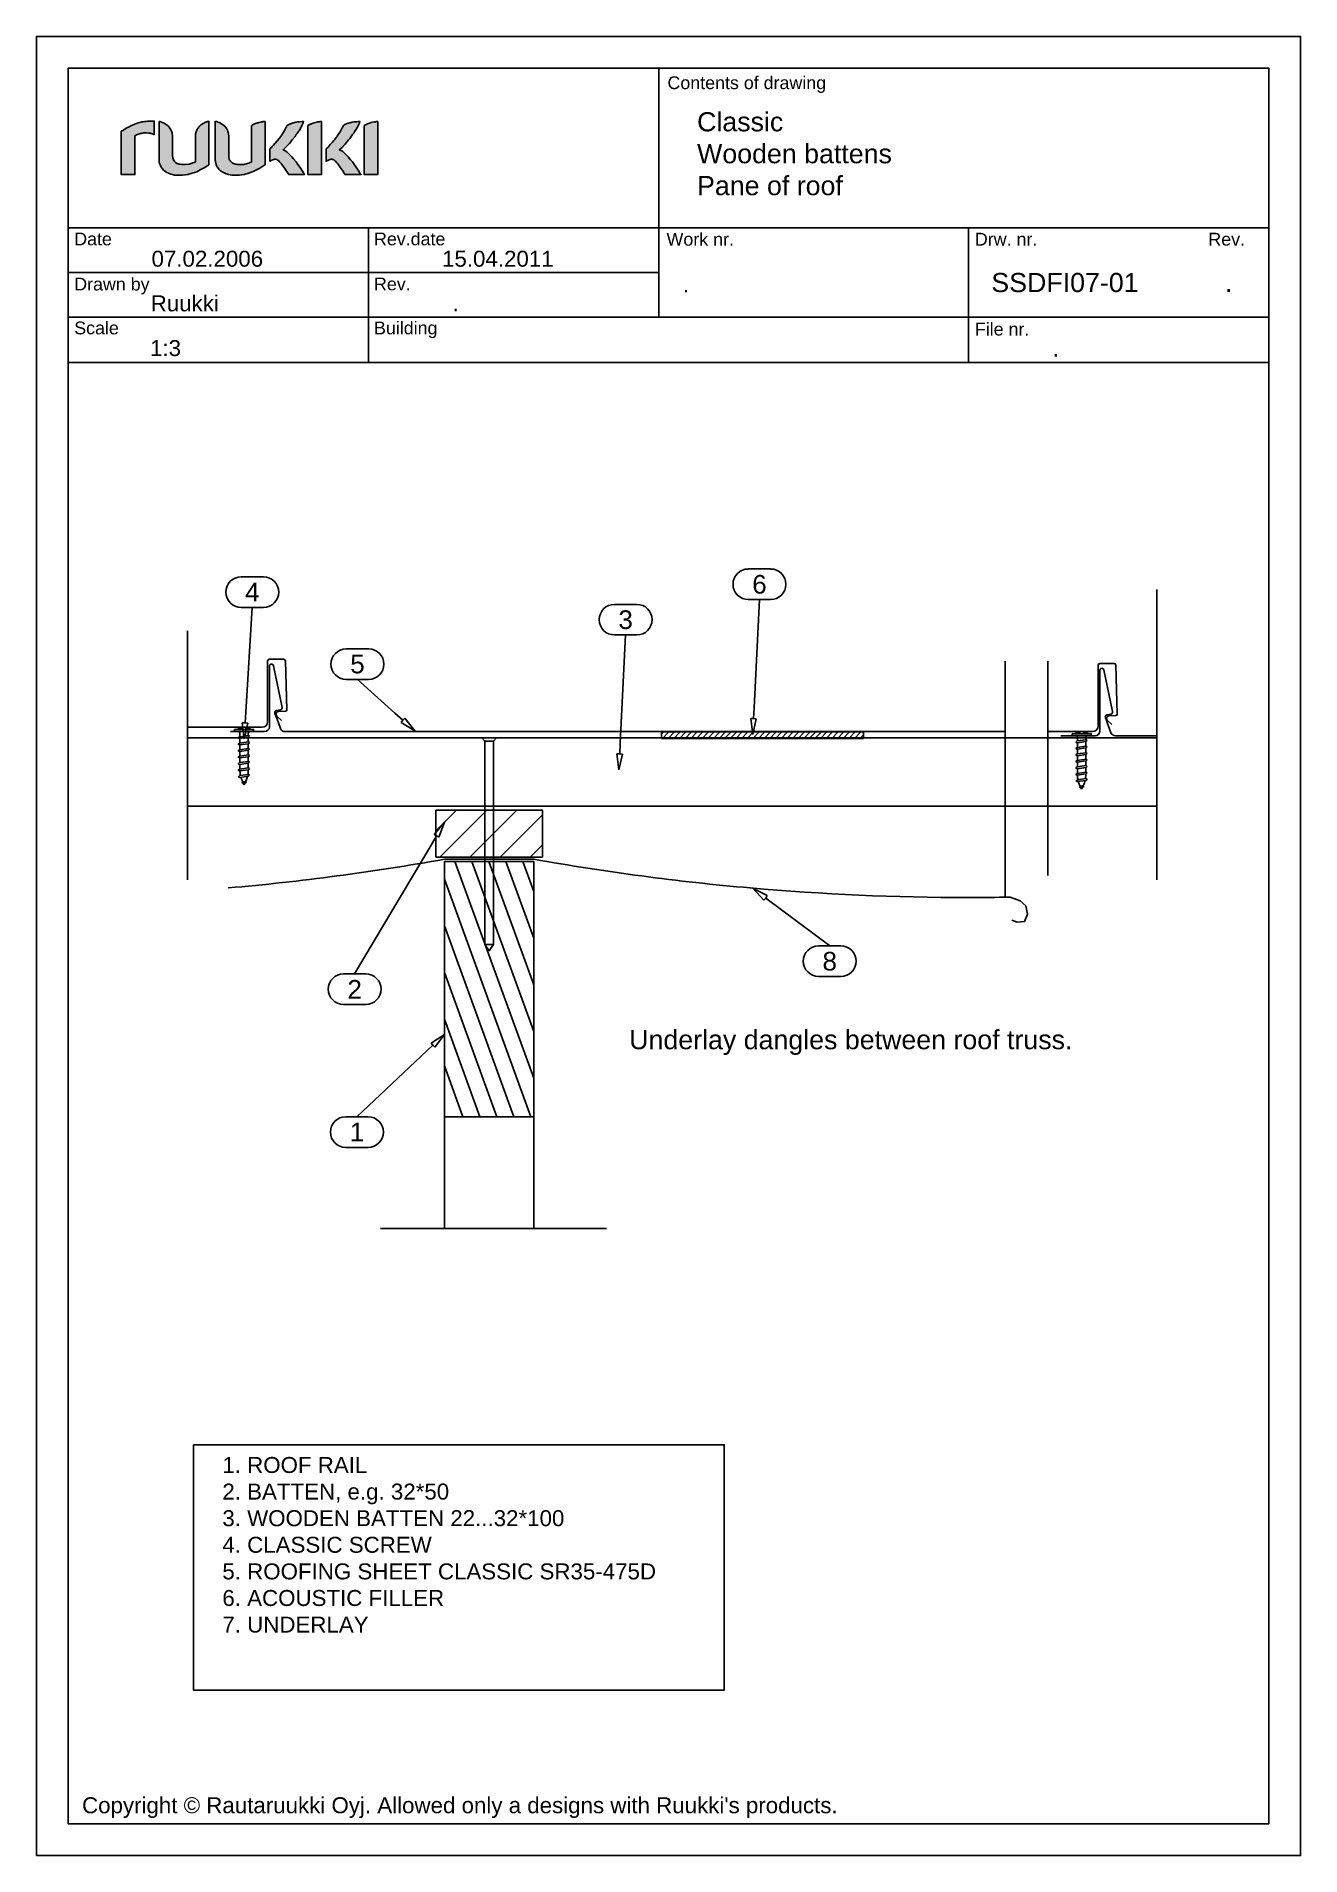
# Model space of a CAD drawing. Extents: x 2509 to 12199, y -2580 to 855.
# Drawn here: x 6350 to 6944, y -855 to 0 of the extents above; entities that cross this region are included whole.
import ezdxf
from ezdxf.enums import TextEntityAlignment as Align

# ---------------------------------------------------------------- set-up
doc = ezdxf.new("R2010")
doc.units = 0
doc.header["$LTSCALE"] = 50
doc.header["$PDSIZE"] = 50
doc.linetypes.add('PKL', pattern=[7, 3, -2, 0, -2])
doc.layers.add('DET_RAAMIT', color=7, linetype='CONTINUOUS')
doc.layers.add('RUUKKI', color=7, linetype='CONTINUOUS')
doc.styles.add('arial', font='ARIAL.TTF')

msp = doc.modelspace()

# ---------------------------------------------------------------- texts
at = {"layer": 'DET_RAAMIT', "color": 3, "insert": (6798.69, -111.18), "char_height": 9, "width": 79.4642, "attachment_point": 1, "style": 'arial'}
msp.add_mtext('{\\C2;SSDFI07-01}', dxfattribs=at)
at = {"layer": 'RUUKKI', "color": 1, "style": 'arial'}
for s, p in [('Contents of drawing', (6646.52, -24.79)), ('Date', (6367.77, -98.2)), ('Rev.date', (6508.63, -98.18)), ('Work nr.', (6646.08, -98.35)), ('Drw. nr.', (6790.95, -98.31)), ('Rev.', (6900.66, -98.32)), ('Drawn by', (6367.77, -119.42)), ('Rev.', (6508.63, -119.34)), ('Scale', (6367.77, -140.03)), ('Building', (6508.63, -140.02)), ('File nr.', (6790.95, -140.58))]:
    msp.add_text(s, height=6, dxfattribs=at).set_placement(p)
at = {"layer": 'RUUKKI', "color": 2, "style": 'arial'}
for s, p in [('07.02.2006', (6404.09, -108.24)), ('15.04.2011', (6540.59, -108.24)), ('Ruukki', (6403.7, -129.21)), ('1:3', (6403.39, -150.24))]:
    msp.add_text(s, height=7.5, dxfattribs=at).set_placement(p)
for s, p in [('6', (6689.74, -257.5)), ('4', (6451.44, -261.17)), ('3', (6626.86, -274.13)), ('5', (6500.85, -295.03)), ('8', (6722.75, -434.64)), ('2', (6499.54, -447.78)), ('1', (6500.6, -514.95))]:
    msp.add_text(s, height=8.75, dxfattribs=at).set_placement(p, align=Align.MIDDLE)
at = {"layer": 'RUUKKI', "color": 2, "width": 275.2633, "attachment_point": 1, "style": 'arial'}
for s, insert, char_height in [('Classic\\PWooden battens\\PPane of roof', (6660.42, -35.63), 9), ('Underlay dangles between roof truss.', (6628.54, -467.02), 9), ('1. ROOF RAIL\\P2. BATTEN, e.g. 32*50\\P3. WOODEN BATTEN 22...32*100\\P4. CLASSIC SCREW\\P5. ROOFING SHEET CLASSIC SR35-475D\\P6. ACOUSTIC FILLER\\P7. UNDERLAY', (6437.38, -667.66), 7.5)]:
    msp.add_mtext(s, dxfattribs=dict(at, insert=insert, char_height=char_height))
at = {"layer": 'RUUKKI', "color": 3, "attachment_point": 1, "style": 'arial'}
for insert, char_height, width in [((6653.74, -112.84), 7.5, 101.7471), ((6908.47, -111.18), 9, 16.2996), ((6545.53, -121.71), 7.5, 63.7006), ((6827.53, -142.95), 7.5, 63.7006)]:
    msp.add_mtext('{\\C2;.}', dxfattribs=dict(at, insert=insert, char_height=char_height, width=width))
at = {"layer": 'RUUKKI', "color": 1, "insert": (6371.45, -827.58), "char_height": 7.5, "width": 360.6761, "attachment_point": 1, "style": 'arial'}
msp.add_mtext("Copyright © Rautaruukki Oyj. Allowed only a designs with Ruukki's products.", dxfattribs=at)

# ---------------------------------------------------------------- blocks, each defined once
blk = doc.blocks.new('A$C128A7A80')
at = {"layer": 'RUUKKI', "color": 2}
for p, q in [((-118.46, 10.61), (-160.46, 10.61)), ((-160.46, 10.61), (-160.46, -109.39)), ((-118.46, -109.39), (-118.46, 10.61)), ((-160.46, -109.39), (-118.46, -109.39))]:
    blk.add_line(p, q, dxfattribs=at)
at = {"layer": 'RUUKKI', "color": 1}
for p, q in [((-118.46, -91.28), (-155.55, 10.61)), ((-118.46, -69.35), (-147.57, 10.61)), ((-118.46, -47.42), (-139.59, 10.61)), ((-118.46, -25.5), (-131.6, 10.61)), ((-118.46, -3.57), (-123.62, 10.61)), ((-119.85, -109.39), (-160.46, 2.18)), ((-127.83, -109.39), (-160.46, -19.74)), ((-135.82, -109.39), (-160.46, -41.67)), ((-143.8, -109.39), (-160.46, -63.6)), ((-151.78, -109.39), (-160.46, -85.53))]:
    blk.add_line(p, q, dxfattribs=at)
blk = doc.blocks.new('A$C6C7A4F1E')
at = {"layer": 'RUUKKI', "color": 2}
for p, q in [((50, 22), (0, 22)), ((0, 22), (0, 0)), ((50, 0), (50, 22)), ((0, 0), (50, 0))]:
    blk.add_line(p, q, dxfattribs=at)
at = {"layer": 'RUUKKI', "color": 1}
for p, q in [((9.69, 22), (0, 12.31)), ((23.83, 22), (1.83, 0)), ((37.97, 22), (15.97, 0)), ((50, 19.89), (30.11, 0)), ((50, 5.74), (44.26, 0))]:
    blk.add_line(p, q, dxfattribs=at)
blk = doc.blocks.new('A$C0108263C')
at = {"layer": 'RUUKKI', "color": 1}
for points in [[(23, 56.5), (24.5, 58), (17.5, 58), (19, 56.5)], [(23, -39), (21, -42), (19, -39)]]:
    blk.add_lwpolyline(points, dxfattribs=at)
blk.add_lwpolyline([(23, -39), (23, 56.5), (19, 56.5), (19, -39)], close=True, dxfattribs=at)
blk = doc.blocks.new('ruukki_dwg')
at = {"layer": 'RUUKKI'}
for points in [[(-27.9, 99.7), (-27.9, 57.3), (-14.6, 57.3), (-14.6, 95.4), (-14, 95.7), (-13.7, 95.9), (-13.4, 96), (-13.1, 96.2), (-12.8, 96.3), (-12.5, 96.4), (-12.1, 96.6), (-11.5, 96.8), (-11.1, 96.9), (-10.8, 97), (-10.4, 97.1), (-10.1, 97.2), (-9.8, 97.3), (-9.1, 97.5), (-8.4, 97.6), (-7.4, 97.8), (-6.7, 97.9), (-5.8, 98.1), (-4.9, 98.1), (-3.3, 98.1), (-1.1, 98), (0.3, 97.8), (2.3, 97.3), (3.8, 96.6), (4.2, 96.4), (4.3, 96.4), (4.4, 96.4), (4.4, 96.4), (4.4, 109.6), (4.2, 109.7), (3.9, 109.7), (3.7, 109.7), (2.4, 109.7), (1.3, 109.7), (0.1, 109.7), (-1, 109.6), (-2.1, 109.5), (-3.6, 109.4), (-5.1, 109.2), (-6.5, 109), (-7.8, 108.8), (-9.9, 108.3), (-11.5, 107.8), (-13, 107.3), (-14.2, 106.9), (-15.4, 106.4), (-16.9, 105.7), (-18.1, 105.2), (-19.4, 104.5), (-23, 102.6), (-25.5, 101.1), (-26.5, 100.5), (-27.3, 100), (-27.6, 99.9), (-27.9, 99.7)], [(9.1, 109.3), (9.1, 72.2), (9.1, 70.8), (9.3, 69.4), (9.6, 68.1), (10, 66.9), (10.3, 66.1), (10.7, 65.4), (11.1, 64.6), (11.8, 63.6), (12.3, 63), (13.4, 61.8), (14.3, 61), (15.6, 60.1), (16.6, 59.4), (18.1, 58.7), (18.9, 58.3), (20.4, 57.8), (22.1, 57.3), (24.2, 56.9), (26.3, 56.7), (29.3, 56.7), (32, 56.9), (35, 57.2), (37.3, 57.6), (41.4, 58.6), (45.8, 60.2), (49.1, 61.9), (51.7, 63.3), (53, 64), (54.8, 65.1), (56, 65.8), (56.9, 66.4), (57.6, 66.9), (57.8, 67), (57.8, 88.2), (57.8, 109.5), (57.1, 109.3), (56.5, 109.1), (55.8, 108.9), (55.5, 108.8), (54.8, 108.6), (53.9, 108.2), (52.7, 107.7), (51.6, 107), (50.5, 106.3), (49.9, 105.9), (49.2, 105.2), (48.7, 104.8), (48.1, 104.1), (47.6, 103.6), (47.2, 103.1), (46.9, 102.5), (46.5, 102), (46.3, 101.7), (45.9, 100.8), (45.3, 99.2), (45, 98.2), (44.8, 97.1), (44.6, 96), (44.6, 95.3), (44.6, 94.5), (44.6, 69.8), (43.4, 69.2), (42.1, 68.7), (40.4, 68.1), (38.4, 67.6), (34.6, 67.1), (33.3, 67.1), (31.3, 67.2), (29.8, 67.4), (28.7, 67.6), (27.7, 67.9), (26.7, 68.3), (25.4, 69), (24.6, 69.8), (23.7, 70.9), (23.2, 71.7), (22.8, 72.7), (22.5, 73.7), (22.4, 74.3), (22.3, 74.9), (22.3, 75.6), (22.3, 76.2), (22.3, 76.6), (22.3, 94.3), (22.2, 95.5), (22, 97.3), (21.7, 98.4), (21.3, 99.7), (20.6, 101.2), (19.6, 102.9), (19, 103.7), (18.6, 104.1), (17.9, 104.9), (16.9, 105.7), (16.4, 106.1), (15.3, 106.8), (14.1, 107.5), (13.2, 107.9), (12.3, 108.3), (11.4, 108.7), (10.7, 108.9), (10.1, 109.1), (9.7, 109.1), (9.4, 109.2), (9.1, 109.3)], [(64, 109.5), (64, 72.2), (64, 71.3), (64.1, 70.3), (64.4, 68.5), (64.8, 67.3), (65.2, 66.1), (65.8, 65), (66.7, 63.6), (67.7, 62.4), (69.2, 61), (71.2, 59.6), (73.8, 58.3), (77, 57.3), (80.3, 56.8), (83.6, 56.7), (87.5, 56.9), (89.9, 57.2), (92.2, 57.6), (94.3, 58.1), (95.9, 58.5), (97.4, 59), (101, 60.4), (104.3, 62), (107.6, 63.8), (110.6, 65.7), (112.6, 67), (112.6, 109.2), (112.2, 109.2), (111.7, 109.1), (111.2, 109.1), (110.8, 109.1), (110.1, 109), (109.1, 108.8), (108.6, 108.7), (108.1, 108.6), (106.5, 108.2), (105.8, 108.1), (105.1, 107.9), (104.5, 107.7), (104.2, 107.6), (104, 107.5), (103.4, 107.3), (103.1, 107.2), (102.6, 107), (102.2, 106.8), (101.7, 106.6), (100.8, 106.1), (100.3, 105.8), (100, 105.6), (99.7, 105.5), (99.5, 105.3), (99.5, 69.8), (98.9, 69.5), (98, 69.1), (97.3, 68.8), (96.3, 68.4), (95.6, 68.2), (94.6, 67.9), (92.9, 67.5), (91.9, 67.3), (90.7, 67.2), (89.8, 67.1), (88.5, 67.1), (87.2, 67.1), (86.2, 67.2), (85.3, 67.3), (84.4, 67.4), (83.3, 67.7), (82.3, 68), (81.2, 68.5), (80.5, 68.9), (79.8, 69.4), (79.5, 69.7), (78.8, 70.4), (78.4, 71), (78, 71.9), (77.7, 72.6), (77.5, 73.2), (77.3, 74.3), (77.2, 75.2), (77.2, 76.2), (77.2, 76.5), (77.2, 94.5), (77.1, 95.3), (77, 96.8), (76.6, 98.5), (76.3, 99.5), (75.8, 100.8), (75.2, 102), (74.3, 103.3), (73.2, 104.6), (72, 105.7), (70.5, 106.8), (69, 107.7), (67.8, 108.2), (66.6, 108.7), (66, 108.9), (65.3, 109.1), (64.3, 109.4), (64, 109.5)], [(117.3, 82.4), (118, 83.1), (119.1, 84.2), (119.7, 84.9), (120.6, 85.9), (122.5, 88), (124.5, 90.3), (126.3, 92.5), (128, 94.7), (130.5, 98.7), (132, 101.2), (132.9, 103), (133.5, 104.2), (134, 105.3), (134.3, 105.5), (134.8, 105.8), (135.3, 106), (135.9, 106.4), (136.4, 106.6), (137, 106.8), (137.6, 107.1), (138.3, 107.4), (138.7, 107.5), (139, 107.6), (139.5, 107.7), (139.9, 107.9), (140.3, 108), (140.8, 108.1), (141.2, 108.2), (141.7, 108.3), (142.7, 108.5), (143.4, 108.7), (144.2, 108.8), (144.9, 108.8), (145.6, 108.9), (146.3, 109), (148.5, 109.1), (149.8, 109.2), (150.1, 109.2), (150.3, 109.2), (150.3, 109), (150.2, 108.8), (150, 108.3), (149.6, 107.4), (149.3, 106.7), (149, 106), (148.8, 105.7), (147.6, 103.4), (146.8, 101.9), (145.8, 100.3), (145, 99), (143.9, 97.4), (143.1, 96.4), (141.9, 94.7), (139.2, 91.3), (138.1, 89.9), (137.4, 89.1), (136.4, 87.9), (134.3, 85.6), (133.2, 84.5), (132.2, 83.5), (130.8, 82.1), (130.2, 81.6), (130.6, 81.5), (131.4, 81.2), (131.7, 81), (132.4, 80.6), (133.4, 79.9), (134.2, 79.3), (134.4, 79.1), (135.6, 78), (136.6, 76.9), (138.7, 74.6), (140.3, 72.8), (142.9, 69.7), (144.8, 67.1), (146.8, 64.2), (149.1, 60.8), (149.4, 60.4), (150, 59.3), (150.4, 58.6), (150.9, 57.8), (151, 57.5), (151.1, 57.3), (135.7, 57.3), (134.4, 59.4), (132.9, 61.8), (132, 63.2), (129.7, 66.4), (128.3, 68.2), (126.8, 69.9), (125.7, 71), (124.9, 71.6), (124.4, 71.9), (124.1, 72), (123.9, 72.1), (123.8, 72.2), (123.5, 72.2), (123.2, 72.3), (123, 72.3), (122.8, 72.3), (122.6, 72.3), (122.1, 72.3), (121.9, 72.3), (121.6, 72.2), (121.1, 72.1), (120.8, 72), (120.5, 72), (120.4, 71.9), (120.1, 71.8), (119.8, 71.7), (119.6, 71.6), (119.3, 71.5), (119, 71.3), (118.8, 71.2), (118.5, 71), (118.3, 70.9), (117.8, 70.6), (117.8, 70.6), (117.7, 70.5), (117.5, 70.5), (117.3, 70.3), (117.3, 82.4)], [(154.5, 105.3), (155, 105.6), (155.6, 106), (156.2, 106.3), (156.8, 106.6), (157.2, 106.8), (158.7, 107.4), (159.6, 107.7), (160.5, 108), (161.9, 108.3), (163.1, 108.6), (164.2, 108.8), (165.4, 109), (166.6, 109.1), (167.1, 109.1), (167.7, 109.2), (167.7, 57.3), (154.5, 57.3), (154.5, 105.3)], [(172.4, 82.4), (173.8, 83.9), (175.4, 85.6), (176.3, 86.7), (177.5, 88), (178.6, 89.1), (179.6, 90.3), (180.5, 91.4), (181.3, 92.5), (182.1, 93.5), (182.7, 94.3), (183.2, 95), (184.8, 97.4), (186, 99.3), (187, 101.2), (188.3, 103.6), (188.8, 104.8), (189.1, 105.3), (189.2, 105.4), (189.5, 105.6), (189.7, 105.7), (190, 105.9), (190.5, 106.2), (191.2, 106.5), (191.7, 106.7), (192.3, 107), (193, 107.2), (193.7, 107.5), (194.5, 107.7), (194.9, 107.9), (195.4, 108), (195.8, 108.1), (196.3, 108.2), (196.8, 108.3), (197.8, 108.5), (198.5, 108.7), (199.6, 108.8), (200.3, 108.9), (201, 108.9), (201.4, 109), (202.4, 109), (203.6, 109.1), (204, 109.1), (204.8, 109.2), (205.2, 109.2), (205.4, 109.2), (205.3, 109), (205.3, 109), (205.2, 108.8), (205.1, 108.5), (205, 108.3), (204.9, 108), (204.8, 107.7), (204.7, 107.4), (204.5, 107.1), (204.4, 106.7), (204.2, 106.4), (203.7, 105.3), (203.5, 104.9), (203.3, 104.5), (203.1, 104.1), (203, 103.9), (202.8, 103.6), (202.4, 102.8), (202, 102.2), (201.3, 101), (200, 99), (199.2, 97.8), (198.2, 96.4), (196.9, 94.7), (195.5, 92.8), (194.3, 91.3), (193.1, 89.9), (192.1, 88.7), (190.8, 87.2), (188.8, 85.1), (187.8, 84), (186.3, 82.6), (185.8, 82.1), (185.3, 81.6), (186, 81.4), (186.6, 81.1), (187, 81), (187.5, 80.6), (188, 80.2), (188.6, 79.8), (189.2, 79.3), (190.1, 78.4), (192.1, 76.5), (193.8, 74.6), (196.1, 71.9), (197.9, 69.7), (200.7, 65.8), (202.4, 63.5), (204.2, 60.8), (205.3, 58.9), (206.2, 57.3), (190.8, 57.3), (189.9, 58.8), (188.5, 61), (187.4, 62.7), (185.8, 65.1), (184.4, 66.9), (183.4, 68.2), (182.4, 69.3), (181.3, 70.4), (180.4, 71.3), (179.8, 71.8), (179.2, 72), (178.6, 72.2), (178, 72.3), (177.6, 72.3), (176.9, 72.3), (176.4, 72.2), (175.7, 72), (175.1, 71.8), (174.7, 71.6), (174.1, 71.3), (173.5, 71), (173.1, 70.8), (172.7, 70.5), (172.4, 70.4), (172.4, 70.3), (172.4, 82.4)], [(209.6, 105.3), (210.1, 105.6), (210.7, 106), (211.3, 106.3), (211.9, 106.6), (212.8, 107), (213.8, 107.4), (214.7, 107.7), (216.3, 108.2), (217.6, 108.5), (219.3, 108.8), (220.5, 109), (221.5, 109.1), (222.4, 109.1), (222.8, 109.2), (222.8, 57.3), (209.6, 57.3), (209.6, 105.3)]]:
    blk.add_lwpolyline(points, dxfattribs=at)
blk = doc.blocks.new('A$C43BA0A33')
at = {"layer": 'RUUKKI', "color": 7}
for p, q in [((37.67, 7.57), (37.67, 36.17)), ((38.5, 37), (45.17, 37)), ((46, 36.19), (46.67, 13.21)), ((42.06, 10.26), (44.17, 8.25)), ((46.07, 12.56), (42.88, 12.44)), ((0, 5), (35.1, 5))]:
    blk.add_line(p, q, dxfattribs=at)
for centre, radius, start, end in [((38.5, 36.17), 0.825, 90, 180), ((45.17, 36.17), 0.825, 1.33902, 90), ((42.93, 11.18), 1.26, 92.27654, 226.33902), ((46.04, 13.19), 0.631, 272.27654, 1.94873), ((35.1, 7.57), 2.57, 270, 360)]:
    blk.add_arc(centre, radius, start, end, dxfattribs=at)
blk = doc.blocks.new('A$C01091761')
at = {"layer": 'RUUKKI', "color": 7}
for p, q in [((-3.76, 25.71), (0.3, 6.13)), ((-5.68, 1.05), (-5.68, 25.51)), ((-5.68, -3.02), (-5.68, 1.05)), ((-3.06, 3.31), (-2.24, 1.05)), ((-0.45, 4.99), (-2.35, 4.59)), ((-2.24, 1.05), (-0.48, -3.78)), ((-23.99, -5.25), (-7.91, -5.25)), ((1.62, -5.25), (158.6, -5.25)), ((158.6, -5.25), (316.93, -5.25)), ((321.9, -5.25), (340.08, -5.25))]:
    blk.add_line(p, q, dxfattribs=at)
for centre, radius, start, end in [((-4.71, 25.51), 0.971, 11.7258, 180), ((-2.15, 3.64), 0.971, 101.81119, 200), ((-0.65, 5.94), 0.971, 281.81119, 11.7258), ((-7.91, -3.02), 2.23, 270, 0), ((1.62, -3.02), 2.23, 200, 270)]:
    blk.add_arc(centre, radius, start, end, dxfattribs=at)
blk = doc.blocks.new('A$C05A31E69')
at = {"layer": 'RUUKKI'}
blk.add_line((46.53, 3), (41.56, 3), dxfattribs=at)
blk.add_blockref('A$C01091761', (-275.37, 8.25), dxfattribs=at)
blk = doc.blocks.new('A$C05D26CB1')
at = {"layer": 'RUUKKI', "color": 7}
for p, q in [((43.64, 2.57), (43.64, 31.17)), ((44.47, 32), (51.14, 32)), ((51.96, 31.19), (52.64, 8.21)), ((20, 0), (41.07, 0)), ((48.03, 5.26), (50.14, 3.25)), ((52.04, 7.56), (48.85, 7.44))]:
    blk.add_line(p, q, dxfattribs=at)
for centre, radius, start, end in [((44.47, 31.17), 0.825, 90, 180), ((51.14, 31.17), 0.825, 1.33902, 90), ((41.07, 2.57), 2.57, 270, 360), ((48.9, 6.18), 1.26, 92.27654, 226.33902), ((52.01, 8.19), 0.631, 272.27654, 1.94873)]:
    blk.add_arc(centre, radius, start, end, dxfattribs=at)
blk = doc.blocks.new('A$C60D131F8')
at = {"layer": 'RUUKKI', "color": 7}
for p, q in [((-3.76, 25.71), (0.3, 6.13)), ((-5.68, 1.05), (-5.68, 25.51)), ((-5.68, -3.02), (-5.68, 1.05)), ((-3.06, 3.31), (-2.24, 1.05)), ((-0.45, 4.99), (-2.35, 4.59)), ((-2.24, 1.05), (-0.48, -3.78)), ((-23.99, -5.25), (-7.91, -5.25)), ((1.62, -5.25), (21.12, -5.25))]:
    blk.add_line(p, q, dxfattribs=at)
for centre, radius, start, end in [((-4.71, 25.51), 0.971, 11.7258, 180), ((-2.15, 3.64), 0.971, 101.81119, 200), ((-0.65, 5.94), 0.971, 281.81119, 11.7258), ((-7.91, -3.02), 2.23, 270, 0), ((1.62, -3.02), 2.23, 200, 270)]:
    blk.add_arc(centre, radius, start, end, dxfattribs=at)
blk = doc.blocks.new('A$C1D601ADD')
at = {"layer": 'RUUKKI', "color": 1}
for p, q in [((7.83, -5.44), (7.83, -3.23)), ((7.83, -8.49), (7.83, -6.28)), ((11.64, -4.9), (11.64, -2.7)), ((11.64, -7.95), (11.64, -5.74)), ((7.83, -11.53), (7.83, -9.32)), ((11.64, -11), (11.64, -8.79))]:
    blk.add_line(p, q, dxfattribs=at)
for points in [[(5.23, 1), (14.23, 1), (14.23, 0), (5.23, 0)], [(12.34, -2.17), (11.83, -2.67), (7.64, -3.25), (7.06, -2.92), (7.64, -2.42), (11.83, -1.83)], [(12.34, -5.21), (11.83, -5.72), (7.64, -6.3), (7.06, -5.97), (7.64, -5.46), (11.83, -4.88)], [(12.34, -8.26), (11.83, -8.76), (7.64, -9.35), (7.06, -9.01), (7.64, -8.51), (11.83, -7.93)], [(12.34, -11.31), (11.83, -11.81), (7.64, -12.4), (7.06, -12.06), (7.64, -11.56), (11.83, -10.97)], [(12.34, -14.36), (11.83, -14.86), (7.64, -15.45), (7.06, -15.11), (7.64, -14.61), (11.83, -14.02)], [(12.34, -17.4), (11.83, -17.91), (7.64, -18.49), (7.06, -18.16), (7.64, -17.65), (11.83, -17.07)], [(12.34, -20.45), (11.83, -20.95), (7.71, -21.53), (7.12, -21.2), (7.71, -20.69), (11.83, -20.12)], [(10.82, -23.71), (10.46, -24.07), (9.18, -24.25), (8.76, -24.01), (9.18, -23.65), (10.46, -23.47)]]:
    blk.add_lwpolyline(points, close=True, dxfattribs=at)
for points in [[(9.03, 1.01), (8.83, 1.66, 0.08871), (6.43, 1, 0.082321)], [(13.04, 1, 0.08871), (10.63, 1.66), (10.43, 1.01)], [(7.83, -2.39), (7.83, -1, 0.414214), (6.83, 0)], [(11.64, -1.86), (11.64, -1, -0.414214), (12.64, 0)], [(8.01, -20.65, -0.048189), (7.83, -18.74), (7.83, -18.47)], [(9.12, -23.7), (8.8, -23.03, -0.041911), (8.21, -21.46)], [(11.38, -21.02, -0.053388), (10.67, -23.03), (10.46, -23.47)], [(11.64, -17.93), (11.64, -18.74, -0.035659), (11.54, -20.16, -0.035659)]]:
    blk.add_lwpolyline(points, format="xyb", dxfattribs=at)
for points in [[(7.83, -9.32), (7.83, -9.41)], [(7.83, -14.58), (7.83, -12.37)], [(7.83, -17.63), (7.83, -15.42)], [(11.64, -8.88), (11.64, -8.79)], [(11.64, -11.84), (11.64, -14.05)], [(11.64, -14.89), (11.64, -17.1)], [(7.83, -18.74), (7.83, -18.47)], [(9.73, -25), (9.37, -24.23)], [(10.15, -24.12), (9.73, -25)], [(11.64, -17.93), (11.64, -18.74)]]:
    blk.add_lwpolyline(points, dxfattribs=at)
blk = doc.blocks.new('A$C784A639F')
at = {"layer": 'RUUKKI', "color": 1}
for p, q in [((-161.57, -1.12), (-160.65, -0.2)), ((-66.57, -0.2), (-161.57, -0.2)), ((-161.57, -0.2), (-161.57, -3.2)), ((-161.57, -3.2), (-66.57, -3.2)), ((-161, -3.2), (-158, -0.2)), ((-158.35, -3.2), (-155.35, -0.2)), ((-155.7, -3.2), (-152.7, -0.2)), ((-153.05, -3.2), (-150.05, -0.2)), ((-150.39, -3.2), (-147.39, -0.2)), ((-147.74, -3.2), (-144.74, -0.2)), ((-145.09, -3.2), (-142.09, -0.2)), ((-142.44, -3.2), (-139.44, -0.2)), ((-139.79, -3.2), (-136.79, -0.2)), ((-137.14, -3.2), (-134.14, -0.2)), ((-134.48, -3.2), (-131.48, -0.2)), ((-131.83, -3.2), (-128.83, -0.2)), ((-129.18, -3.2), (-126.18, -0.2)), ((-126.53, -3.2), (-123.53, -0.2)), ((-123.88, -3.2), (-120.88, -0.2)), ((-121.23, -3.2), (-118.23, -0.2)), ((-118.57, -3.2), (-115.57, -0.2)), ((-115.92, -3.2), (-112.92, -0.2)), ((-113.27, -3.2), (-110.27, -0.2)), ((-110.62, -3.2), (-107.62, -0.2)), ((-107.97, -3.2), (-104.97, -0.2)), ((-105.32, -3.2), (-102.32, -0.2)), ((-102.66, -3.2), (-99.66, -0.2)), ((-100.01, -3.2), (-97.01, -0.2)), ((-97.36, -3.2), (-94.36, -0.2)), ((-94.71, -3.2), (-91.71, -0.2)), ((-92.06, -3.2), (-89.06, -0.2)), ((-89.41, -3.2), (-86.41, -0.2)), ((-86.75, -3.2), (-83.75, -0.2)), ((-84.1, -3.2), (-81.1, -0.2)), ((-81.45, -3.2), (-78.45, -0.2)), ((-78.8, -3.2), (-75.8, -0.2)), ((-76.15, -3.2), (-73.15, -0.2)), ((-73.5, -3.2), (-70.5, -0.2)), ((-70.84, -3.2), (-67.84, -0.2)), ((-68.19, -3.2), (-66.57, -1.58)), ((-66.57, -3.2), (-66.57, -0.2))]:
    blk.add_line(p, q, dxfattribs=at)
blk = doc.blocks.new('A$C5DC1080E')
at = {"layer": 'RUUKKI', "color": 2}
for p, q in [((-21, 121), (21, 121)), ((244.78, 103.17), (249.53, 101.5)), ((249.53, 101.5), (252.21, 99.15)), ((252.96, 95.2), (251.57, 91.77)), ((252.21, 99.15), (252.96, 95.2)), ((248.04, 91.35), (245.58, 92.42)), ((251.57, 91.77), (248.04, 91.35))]:
    blk.add_line(p, q, dxfattribs=at)
for centre, start, end in [((-225, 1268), 275.04245, 280.0849), ((225, 1268), 259.9151, 264.95755), ((225, 1268), 264.95755, 270), ((225, 1268), 270, 270.97295)]:
    blk.add_arc(centre, 1165, start, end, dxfattribs=at)
blk = doc.blocks.new('A$C2AD80F09')
at = {"layer": 'RUUKKI', "color": 1}
for p, q in [((4.5, -5.44), (4.5, -3.23)), ((4.5, -8.49), (4.5, -6.28)), ((8.31, -4.9), (8.31, -2.7)), ((8.31, -7.95), (8.31, -5.74)), ((4.5, -11.53), (4.5, -9.32)), ((8.31, -11), (8.31, -8.79))]:
    blk.add_line(p, q, dxfattribs=at)
for points in [[(1.9, 1), (10.9, 1), (10.9, 0), (1.9, 0)], [(9, -2.17), (8.5, -2.67), (4.31, -3.25), (3.72, -2.92), (4.31, -2.42), (8.5, -1.83)], [(9, -5.21), (8.5, -5.72), (4.31, -6.3), (3.72, -5.97), (4.31, -5.46), (8.5, -4.88)], [(9, -8.26), (8.5, -8.76), (4.31, -9.35), (3.72, -9.01), (4.31, -8.51), (8.5, -7.93)], [(9, -11.31), (8.5, -11.81), (4.31, -12.4), (3.72, -12.06), (4.31, -11.56), (8.5, -10.97)], [(9, -14.36), (8.5, -14.86), (4.31, -15.45), (3.72, -15.11), (4.31, -14.61), (8.5, -14.02)], [(9, -17.4), (8.5, -17.91), (4.31, -18.49), (3.72, -18.16), (4.31, -17.65), (8.5, -17.07)], [(9, -20.45), (8.5, -20.95), (4.38, -21.53), (3.79, -21.2), (4.38, -20.69), (8.5, -20.12)], [(7.49, -23.71), (7.13, -24.07), (5.85, -24.25), (5.43, -24.01), (5.85, -23.65), (7.13, -23.47)]]:
    blk.add_lwpolyline(points, close=True, dxfattribs=at)
for points in [[(5.7, 1.01), (5.5, 1.66, 0.08871), (3.1, 1, 0.082321)], [(9.7, 1, 0.08871), (7.3, 1.66), (7.1, 1.01)], [(4.5, -2.39), (4.5, -1, 0.414214), (3.5, 0)], [(8.31, -1.86), (8.31, -1, -0.414214), (9.31, 0)], [(4.68, -20.65, -0.048189), (4.5, -18.74), (4.5, -18.47)], [(5.79, -23.7), (5.46, -23.03, -0.041911), (4.88, -21.46)], [(8.04, -21.02, -0.053388), (7.34, -23.03), (7.13, -23.47)], [(8.31, -17.93), (8.31, -18.74, -0.035659), (8.2, -20.16, -0.035659)]]:
    blk.add_lwpolyline(points, format="xyb", dxfattribs=at)
for points in [[(4.5, -9.32), (4.5, -9.41)], [(4.5, -14.58), (4.5, -12.37)], [(4.5, -17.63), (4.5, -15.42)], [(8.31, -8.88), (8.31, -8.79)], [(8.31, -11.84), (8.31, -14.05)], [(8.31, -14.89), (8.31, -17.1)], [(4.5, -18.74), (4.5, -18.47)], [(6.4, -25), (6.03, -24.23)], [(6.82, -24.12), (6.4, -25)], [(8.31, -17.93), (8.31, -18.74)]]:
    blk.add_lwpolyline(points, dxfattribs=at)

# ---------------------------------------------------------------- hatches: boundary and pattern name
at = {"layer": 'RUUKKI'}
h = msp.add_hatch(color=256, dxfattribs=at)
h.paths.add_polyline_path([(6389.89, -44.61), (6389.89, -65), (6396.25, -65), (6396.25, -46.65), (6396.53, -46.5), (6396.68, -46.44), (6396.83, -46.37), (6396.98, -46.3), (6397.14, -46.24), (6397.29, -46.18), (6397.45, -46.11), (6397.77, -46), (6397.93, -45.94), (6398.1, -45.89), (6398.26, -45.84), (6398.42, -45.8), (6398.59, -45.75), (6398.92, -45.66), (6399.25, -45.59), (6399.74, -45.5), (6400.05, -45.45), (6400.51, -45.39), (6400.93, -45.36), (6401.68, -45.35), (6402.74, -45.41), (6403.42, -45.49), (6404.4, -45.74), (6405.13, -46.07), (6405.32, -46.19), (6405.37, -46.2), (6405.41, -46.2), (6405.41, -46.19), (6405.41, -39.83), (6405.29, -39.82), (6405.17, -39.8), (6405.05, -39.8), (6404.46, -39.8), (6403.89, -39.8), (6403.34, -39.81), (6402.81, -39.84), (6402.3, -39.87), (6401.56, -39.94), (6400.85, -40.02), (6400.17, -40.12), (6399.53, -40.25), (6398.52, -40.48), (6397.76, -40.7), (6397.02, -40.95), (6396.46, -41.15), (6395.89, -41.38), (6395.14, -41.7), (6394.6, -41.95), (6393.94, -42.29), (6392.22, -43.22), (6391.01, -43.92), (6390.52, -44.21), (6390.14, -44.44), (6390.01, -44.53)])
h.paths.add_polyline_path([(6407.65, -39.99), (6407.65, -57.81), (6407.68, -58.51), (6407.76, -59.16), (6407.9, -59.79), (6408.09, -60.39), (6408.25, -60.76), (6408.42, -61.12), (6408.61, -61.47), (6408.95, -61.95), (6409.18, -62.26), (6409.71, -62.82), (6410.14, -63.21), (6410.78, -63.67), (6411.28, -63.98), (6411.99, -64.33), (6412.35, -64.49), (6413.11, -64.76), (6413.89, -64.98), (6414.9, -65.16), (6415.92, -65.26), (6417.38, -65.26), (6418.69, -65.2), (6420.13, -65.04), (6421.22, -64.86), (6423.19, -64.35), (6425.28, -63.57), (6426.89, -62.8), (6428.14, -62.13), (6428.78, -61.76), (6429.63, -61.26), (6430.22, -60.88), (6430.63, -60.62), (6430.97, -60.39), (6431.07, -60.32), (6431.07, -50.12), (6431.07, -39.91), (6430.75, -39.99), (6430.43, -40.07), (6430.12, -40.17), (6429.96, -40.22), (6429.66, -40.33), (6429.2, -40.5), (6428.63, -40.78), (6428.07, -41.09), (6427.55, -41.44), (6427.3, -41.63), (6426.94, -41.94), (6426.71, -42.15), (6426.39, -42.49), (6426.19, -42.73), (6426, -42.98), (6425.82, -43.24), (6425.65, -43.5), (6425.57, -43.64), (6425.35, -44.07), (6425.06, -44.83), (6424.91, -45.32), (6424.81, -45.83), (6424.74, -46.36), (6424.72, -46.73), (6424.71, -47.1), (6424.71, -58.99), (6424.14, -59.27), (6423.52, -59.53), (6422.72, -59.8), (6421.73, -60.05), (6419.91, -60.29), (6419.27, -60.29), (6418.33, -60.24), (6417.62, -60.14), (6417.08, -60.04), (6416.59, -59.89), (6416.13, -59.71), (6415.52, -59.36), (6415.09, -59), (6414.66, -58.47), (6414.43, -58.06), (6414.25, -57.6), (6414.11, -57.09), (6414.06, -56.81), (6414.03, -56.52), (6414, -56.21), (6413.99, -55.89), (6413.98, -55.73), (6413.98, -47.19), (6413.96, -46.63), (6413.85, -45.75), (6413.74, -45.25), (6413.54, -44.61), (6413.21, -43.88), (6412.7, -43.06), (6412.41, -42.7), (6412.21, -42.46), (6411.88, -42.12), (6411.41, -41.72), (6411.16, -41.53), (6410.63, -41.17), (6410.09, -40.85), (6409.65, -40.64), (6409.2, -40.45), (6408.75, -40.29), (6408.44, -40.19), (6408.12, -40.1), (6407.97, -40.06), (6407.81, -40.02)])
h.paths.add_polyline_path([(6434.05, -39.91), (6434.05, -57.81), (6434.06, -58.28), (6434.1, -58.73), (6434.25, -59.59), (6434.42, -60.19), (6434.65, -60.76), (6434.92, -61.29), (6435.35, -61.95), (6435.84, -62.55), (6436.54, -63.21), (6437.51, -63.88), (6438.75, -64.49), (6440.29, -64.98), (6441.91, -65.23), (6443.5, -65.27), (6445.34, -65.18), (6446.53, -65.04), (6447.63, -64.86), (6448.65, -64.62), (6449.41, -64.41), (6450.14, -64.17), (6451.85, -63.5), (6453.46, -62.71), (6455.03, -61.86), (6456.47, -60.98), (6457.45, -60.32), (6457.45, -40.05), (6457.22, -40.06), (6457, -40.07), (6456.73, -40.09), (6456.58, -40.1), (6456.21, -40.15), (6455.77, -40.22), (6455.51, -40.27), (6455.25, -40.32), (6454.48, -40.49), (6454.15, -40.58), (6453.84, -40.66), (6453.55, -40.76), (6453.41, -40.8), (6453.27, -40.85), (6453.01, -40.94), (6452.88, -40.99), (6452.64, -41.08), (6452.41, -41.18), (6452.19, -41.28), (6451.73, -41.52), (6451.5, -41.66), (6451.36, -41.75), (6451.23, -41.83), (6451.11, -41.91), (6451.11, -58.99), (6450.83, -59.14), (6450.39, -59.34), (6450.08, -59.47), (6449.6, -59.65), (6449.28, -59.75), (6448.79, -59.89), (6447.97, -60.09), (6447.49, -60.17), (6446.87, -60.25), (6446.44, -60.29), (6445.84, -60.29), (6445.2, -60.27), (6444.74, -60.24), (6444.3, -60.19), (6443.88, -60.13), (6443.35, -60.01), (6442.87, -59.85), (6442.32, -59.61), (6442.02, -59.43), (6441.66, -59.16), (6441.49, -59.01), (6441.19, -58.67), (6441, -58.38), (6440.78, -57.97), (6440.65, -57.61), (6440.57, -57.36), (6440.47, -56.83), (6440.42, -56.39), (6440.39, -55.91), (6440.39, -55.75), (6440.39, -47.1), (6440.37, -46.73), (6440.32, -46.01), (6440.14, -45.16), (6439.99, -44.68), (6439.75, -44.07), (6439.45, -43.5), (6439.01, -42.86), (6438.5, -42.26), (6437.93, -41.73), (6437.17, -41.18), (6436.48, -40.78), (6435.9, -40.5), (6435.3, -40.27), (6435, -40.17), (6434.68, -40.07), (6434.21, -39.95)])
h.paths.add_polyline_path([(6459.7, -52.92), (6460.02, -52.61), (6460.54, -52.05), (6460.83, -51.73), (6461.29, -51.23), (6462.18, -50.25), (6463.15, -49.12), (6464, -48.07), (6464.82, -46.99), (6466.05, -45.1), (6466.74, -43.87), (6467.21, -43), (6467.48, -42.44), (6467.74, -41.91), (6467.88, -41.81), (6468.09, -41.68), (6468.33, -41.55), (6468.63, -41.39), (6468.87, -41.28), (6469.14, -41.17), (6469.45, -41.04), (6469.78, -40.92), (6469.96, -40.86), (6470.14, -40.8), (6470.34, -40.74), (6470.54, -40.68), (6470.76, -40.62), (6470.97, -40.56), (6471.2, -40.51), (6471.43, -40.45), (6471.92, -40.36), (6472.26, -40.3), (6472.6, -40.25), (6472.95, -40.21), (6473.3, -40.17), (6473.64, -40.15), (6474.7, -40.08), (6475.31, -40.06), (6475.46, -40.05), (6475.57, -40.05), (6475.53, -40.15), (6475.5, -40.25), (6475.41, -40.48), (6475.22, -40.91), (6475.08, -41.23), (6474.92, -41.57), (6474.84, -41.74), (6474.27, -42.83), (6473.87, -43.53), (6473.41, -44.3), (6472.99, -44.96), (6472.49, -45.69), (6472.11, -46.21), (6471.52, -47.01), (6470.23, -48.66), (6469.69, -49.31), (6469.35, -49.71), (6468.87, -50.27), (6467.85, -51.37), (6467.34, -51.9), (6466.87, -52.37), (6466.16, -53.05), (6465.9, -53.3), (6466.07, -53.34), (6466.47, -53.5), (6466.63, -53.58), (6466.97, -53.78), (6467.41, -54.1), (6467.8, -54.43), (6467.91, -54.52), (6468.47, -55.05), (6468.97, -55.56), (6470, -56.65), (6470.76, -57.53), (6471.98, -59.05), (6472.91, -60.3), (6473.87, -61.66), (6474.99, -63.32), (6475.11, -63.52), (6475.42, -64.04), (6475.6, -64.35), (6475.83, -64.76), (6475.89, -64.88), (6475.95, -65), (6468.54, -65), (6467.91, -63.96), (6467.19, -62.82), (6466.76, -62.16), (6465.65, -60.59), (6465, -59.76), (6464.26, -58.96), (6463.73, -58.43), (6463.36, -58.11), (6463.09, -57.95), (6462.98, -57.9), (6462.86, -57.86), (6462.8, -57.84), (6462.68, -57.82), (6462.54, -57.8), (6462.42, -57.78), (6462.35, -57.78), (6462.22, -57.78), (6462.02, -57.79), (6461.89, -57.8), (6461.76, -57.82), (6461.5, -57.87), (6461.38, -57.9), (6461.24, -57.94), (6461.17, -57.97), (6461.03, -58.02), (6460.88, -58.08), (6460.81, -58.12), (6460.66, -58.18), (6460.52, -58.25), (6460.39, -58.32), (6460.27, -58.39), (6460.15, -58.46), (6459.95, -58.58), (6459.86, -58.63), (6459.8, -58.66), (6459.7, -58.73)])
h.paths.add_polyline_path([(6477.58, -41.91), (6477.82, -41.75), (6478.12, -41.57), (6478.38, -41.43), (6478.67, -41.28), (6478.88, -41.18), (6479.61, -40.89), (6480.02, -40.76), (6480.46, -40.62), (6481.11, -40.45), (6481.71, -40.32), (6482.22, -40.23), (6482.82, -40.14), (6483.41, -40.09), (6483.64, -40.07), (6483.92, -40.05), (6483.92, -65), (6477.58, -65)])
h.paths.add_polyline_path([(6486.17, -52.92), (6486.86, -52.21), (6487.61, -51.4), (6488.08, -50.88), (6488.65, -50.25), (6489.15, -49.68), (6489.62, -49.12), (6490.07, -48.58), (6490.47, -48.07), (6490.83, -47.6), (6491.14, -47.19), (6491.4, -46.84), (6492.14, -45.73), (6492.71, -44.79), (6493.22, -43.87), (6493.82, -42.72), (6494.08, -42.17), (6494.21, -41.91), (6494.26, -41.87), (6494.43, -41.76), (6494.49, -41.72), (6494.63, -41.64), (6494.89, -41.5), (6495.22, -41.34), (6495.48, -41.23), (6495.77, -41.11), (6496.08, -40.98), (6496.43, -40.86), (6496.81, -40.74), (6497.01, -40.68), (6497.22, -40.62), (6497.44, -40.56), (6497.67, -40.51), (6497.9, -40.45), (6498.39, -40.36), (6498.73, -40.3), (6499.25, -40.23), (6499.6, -40.19), (6499.94, -40.16), (6500.11, -40.15), (6500.6, -40.11), (6501.17, -40.08), (6501.4, -40.07), (6501.78, -40.06), (6501.93, -40.05), (6502.04, -40.05), (6502.01, -40.15), (6501.98, -40.25), (6501.93, -40.36), (6501.88, -40.48), (6501.82, -40.62), (6501.76, -40.75), (6501.69, -40.91), (6501.63, -41.06), (6501.55, -41.23), (6501.47, -41.39), (6501.21, -41.92), (6501.13, -42.1), (6501.04, -42.28), (6500.95, -42.46), (6500.88, -42.58), (6500.81, -42.71), (6500.59, -43.1), (6500.43, -43.39), (6500.07, -43.99), (6499.46, -44.96), (6499.08, -45.51), (6498.58, -46.21), (6497.99, -47.01), (6497.27, -47.94), (6496.7, -48.66), (6496.16, -49.31), (6495.65, -49.9), (6495.03, -50.61), (6494.06, -51.63), (6493.57, -52.14), (6492.89, -52.8), (6492.63, -53.05), (6492.37, -53.3), (6492.7, -53.39), (6493.01, -53.54), (6493.18, -53.62), (6493.43, -53.78), (6493.7, -53.96), (6493.97, -54.18), (6494.27, -54.43), (6494.7, -54.82), (6495.65, -55.78), (6496.47, -56.65), (6497.59, -57.97), (6498.44, -59.05), (6499.81, -60.9), (6500.6, -62.03), (6501.46, -63.32), (6501.99, -64.2), (6502.42, -65), (6495.01, -65), (6494.59, -64.29), (6493.92, -63.22), (6493.37, -62.39), (6492.6, -61.26), (6491.96, -60.38), (6491.47, -59.76), (6491, -59.22), (6490.46, -58.68), (6490.04, -58.28), (6489.72, -58.03), (6489.45, -57.9), (6489.14, -57.82), (6488.88, -57.78), (6488.69, -57.78), (6488.36, -57.8), (6488.1, -57.84), (6487.78, -57.92), (6487.5, -58.02), (6487.28, -58.12), (6487, -58.25), (6486.73, -58.39), (6486.51, -58.52), (6486.33, -58.63), (6486.19, -58.71), (6486.17, -58.73)])
h.paths.add_polyline_path([(6504.09, -41.91), (6504.33, -41.75), (6504.62, -41.57), (6504.88, -41.43), (6505.18, -41.28), (6505.61, -41.08), (6506.11, -40.89), (6506.52, -40.76), (6507.29, -40.54), (6507.92, -40.39), (6508.72, -40.23), (6509.33, -40.14), (6509.8, -40.1), (6510.25, -40.07), (6510.43, -40.05), (6510.43, -65), (6504.09, -65)])

# ---------------------------------------------------------------- linework, layer by layer
at = {"layer": 'RUUKKI', "color": 2}
for p, q in [((6365, -90), (6788, -90)), ((6506, -90), (6506, -153.24)), ((6642.5, -132), (6642.5, -90)), ((6365, -111), (6642.5, -111)), ((6365, -132), (6788, -132)), ((6365, -153.24), (6929, -153.24))]:
    msp.add_line(p, q, dxfattribs=at)
at = {"layer": 'RUUKKI', "color": 1}
for p, q in [((6446.19, -253.99), (6456.69, -253.99)), ((6684.49, -250.31), (6694.99, -250.31)), ((6689.74, -264.68), (6684.49, -264.68)), ((6687.19, -315.58), (6689.74, -264.68)), ((6694.99, -264.68), (6689.74, -264.68)), ((6451.44, -268.35), (6446.19, -268.35)), ((6448.33, -317.65), (6451.44, -268.35)), ((6456.69, -268.35), (6451.44, -268.35)), ((6621.61, -266.95), (6632.11, -266.95)), ((6626.86, -281.31), (6621.61, -281.31)), ((6624.31, -332.21), (6626.86, -281.31)), ((6632.11, -281.31), (6626.86, -281.31)), ((6495.6, -287.85), (6506.1, -287.85)), ((6500.85, -302.21), (6495.6, -302.21)), ((6518.44, -318.01), (6500.85, -302.21)), ((6506.1, -302.21), (6500.85, -302.21)), ((6686.94, -320.57), (6687.19, -315.58)), ((6446.71, -322.67), (6448.02, -322.64)), ((6447.55, -330.12), (6446.71, -322.67)), ((6449.31, -322.83), (6447.55, -330.12)), ((6448.02, -322.64), (6448.33, -317.65)), ((6448.02, -322.64), (6449.31, -322.83)), ((6522.16, -321.35), (6518.44, -318.01)), ((6521.37, -322.4), (6522.16, -321.35)), ((6527.74, -326.37), (6521.37, -322.4)), ((6522.16, -321.35), (6523.11, -320.46)), ((6523.11, -320.46), (6527.74, -326.37)), ((6685.64, -320.62), (6686.94, -320.57)), ((6686.57, -328.06), (6685.64, -320.62)), ((6688.24, -320.75), (6686.57, -328.06)), ((6686.94, -320.57), (6688.24, -320.75)), ((6624.06, -337.2), (6624.31, -332.21)), ((6622.76, -337.25), (6624.06, -337.2)), ((6623.69, -344.69), (6622.76, -337.25)), ((6625.36, -337.38), (6623.69, -344.69)), ((6624.06, -337.2), (6625.36, -337.38)), ((6537.99, -375.8), (6535.43, -380.1)), ((6536.92, -375.03), (6541.81, -369.35)), ((6537.99, -375.8), (6536.92, -375.03)), ((6539.16, -376.36), (6537.99, -375.8)), ((6541.81, -369.35), (6539.16, -376.36)), ((6535.43, -380.1), (6499.54, -440.6)), ((6691.85, -405.93), (6686.72, -400.46)), ((6686.72, -400.46), (6693.41, -403.84)), ((6692.72, -404.95), (6691.85, -405.93)), ((6693.41, -403.84), (6692.72, -404.95)), ((6692.72, -404.95), (6722.75, -427.45)), ((6722.75, -427.45), (6717.5, -427.45)), ((6728, -427.45), (6722.75, -427.45)), ((6499.54, -440.6), (6494.29, -440.6)), ((6504.79, -440.6), (6499.54, -440.6)), ((6717.5, -441.82), (6728, -441.82)), ((6494.29, -454.96), (6504.79, -454.96)), ((6535.48, -473.16), (6541.75, -469.04)), ((6541.75, -469.04), (6537.26, -475.05)), ((6536.29, -474.18), (6500.6, -507.77)), ((6536.29, -474.18), (6535.48, -473.16)), ((6537.26, -475.05), (6536.29, -474.18)), ((6500.6, -507.77), (6495.35, -507.77)), ((6505.85, -507.77), (6500.6, -507.77)), ((6541.75, -507.72), (6541.75, -560.33)), ((6583.75, -507.72), (6583.75, -560.33)), ((6495.35, -522.13), (6505.85, -522.13))]:
    msp.add_line(p, q, dxfattribs=at)
at = {"layer": 'RUUKKI', "color": 1, "linetype": 'PKL'}
for p, q in [((6876.48, -259.9), (6876.48, -396.33)), ((6420.98, -279.42), (6420.98, -396.33)), ((6805.22, -293.65), (6805.22, -404.33)), ((6825.22, -293.65), (6825.22, -394.33)), ((6511.75, -560.33), (6617.84, -560.33))]:
    msp.add_line(p, q, dxfattribs=at)
at = {"layer": 'RUUKKI', "color": 5}
for p, q in [((6420.98, -329.72), (6876.48, -329.72)), ((6420.98, -361.72), (6876.48, -361.72))]:
    msp.add_line(p, q, dxfattribs=at)
at = {"layer": 'RUUKKI', "color": 2}
for points in [[(6350, -855), (6944, -855), (6944, 0), (6350, 0)], [(6365, -840), (6929, -840), (6929, -15), (6365, -15)], [(6788, -90), (6788, -132), (6929, -132), (6929, -90)]]:
    msp.add_lwpolyline(points, close=True, dxfattribs=at)
for points in [[(6642.5, -90), (6642.5, -15)], [(6788, -153.24), (6788, -132.02)]]:
    msp.add_lwpolyline(points, dxfattribs=at)
at = {"layer": 'RUUKKI', "color": 5}
msp.add_lwpolyline([(6423.77, -661.87), (6673.23, -661.87), (6673.23, -777.23), (6423.77, -777.23)], close=True, dxfattribs=at)
at = {"layer": 'RUUKKI', "color": 1}
for centre, start, end in [((6446.19, -261.17), 90, 270), ((6456.69, -261.17), 270, 90), ((6684.49, -257.5), 90, 270), ((6694.99, -257.5), 270, 90), ((6621.61, -274.13), 90, 270), ((6632.11, -274.13), 270, 90), ((6495.6, -295.03), 90, 270), ((6506.1, -295.03), 270, 90), ((6717.5, -434.64), 90, 270), ((6728, -434.64), 270, 90), ((6494.29, -447.78), 90, 270), ((6504.79, -447.78), 270, 90), ((6495.35, -514.95), 90, 270), ((6505.85, -514.95), 270, 90)]:
    msp.add_arc(centre, 7.18, start, end, dxfattribs=at)
at = {"layer": 'RUUKKI', "color": 2}
msp.add_point((6365, -90.38), dxfattribs=at)

# ---------------------------------------------------------------- block references
at = {"layer": 'RUUKKI', "ltscale": 70, "xscale": 0.4808491020012298, "yscale": 0.4808491020012298, "zscale": 0.4808491020009115}
msp.add_blockref('ruukki_dwg', (6403.29, -92.54), dxfattribs=at)
at = {"layer": 'RUUKKI'}
for name, p in [('A$C43BA0A33', (6420.98, -329.72)), ('A$C05A31E69', (6740.52, -329.72)), ('A$C05D26CB1', (6805.22, -326.72)), ('A$C60D131F8', (6855.36, -323.47)), ('A$C2AD80F09', (6441.16, -326.72)), ('A$C784A639F', (6805.22, -326.72)), ('A$C1D601ADD', (6831.37, -328.72)), ('A$C5DC1080E', (6562.75, -507.72))]:
    msp.add_blockref(name, p, dxfattribs=at)
at = {"layer": 'RUUKKI', "color": 0}
for name, p in [('A$C0108263C', (6541.75, -387.72)), ('A$C6C7A4F1E', (6537.75, -385.72)), ('A$C128A7A80', (6702.21, -398.33))]:
    msp.add_blockref(name, p, dxfattribs=at)

msp.set_redraw_order([(e.dxf.handle, doc.entitydb.next_handle()) for e in msp.query("TEXT MTEXT ATTDEF DIMENSION ARC_DIMENSION")])  # texts and dimensions are drawn at this point

doc.saveas('drawing.dxf')
